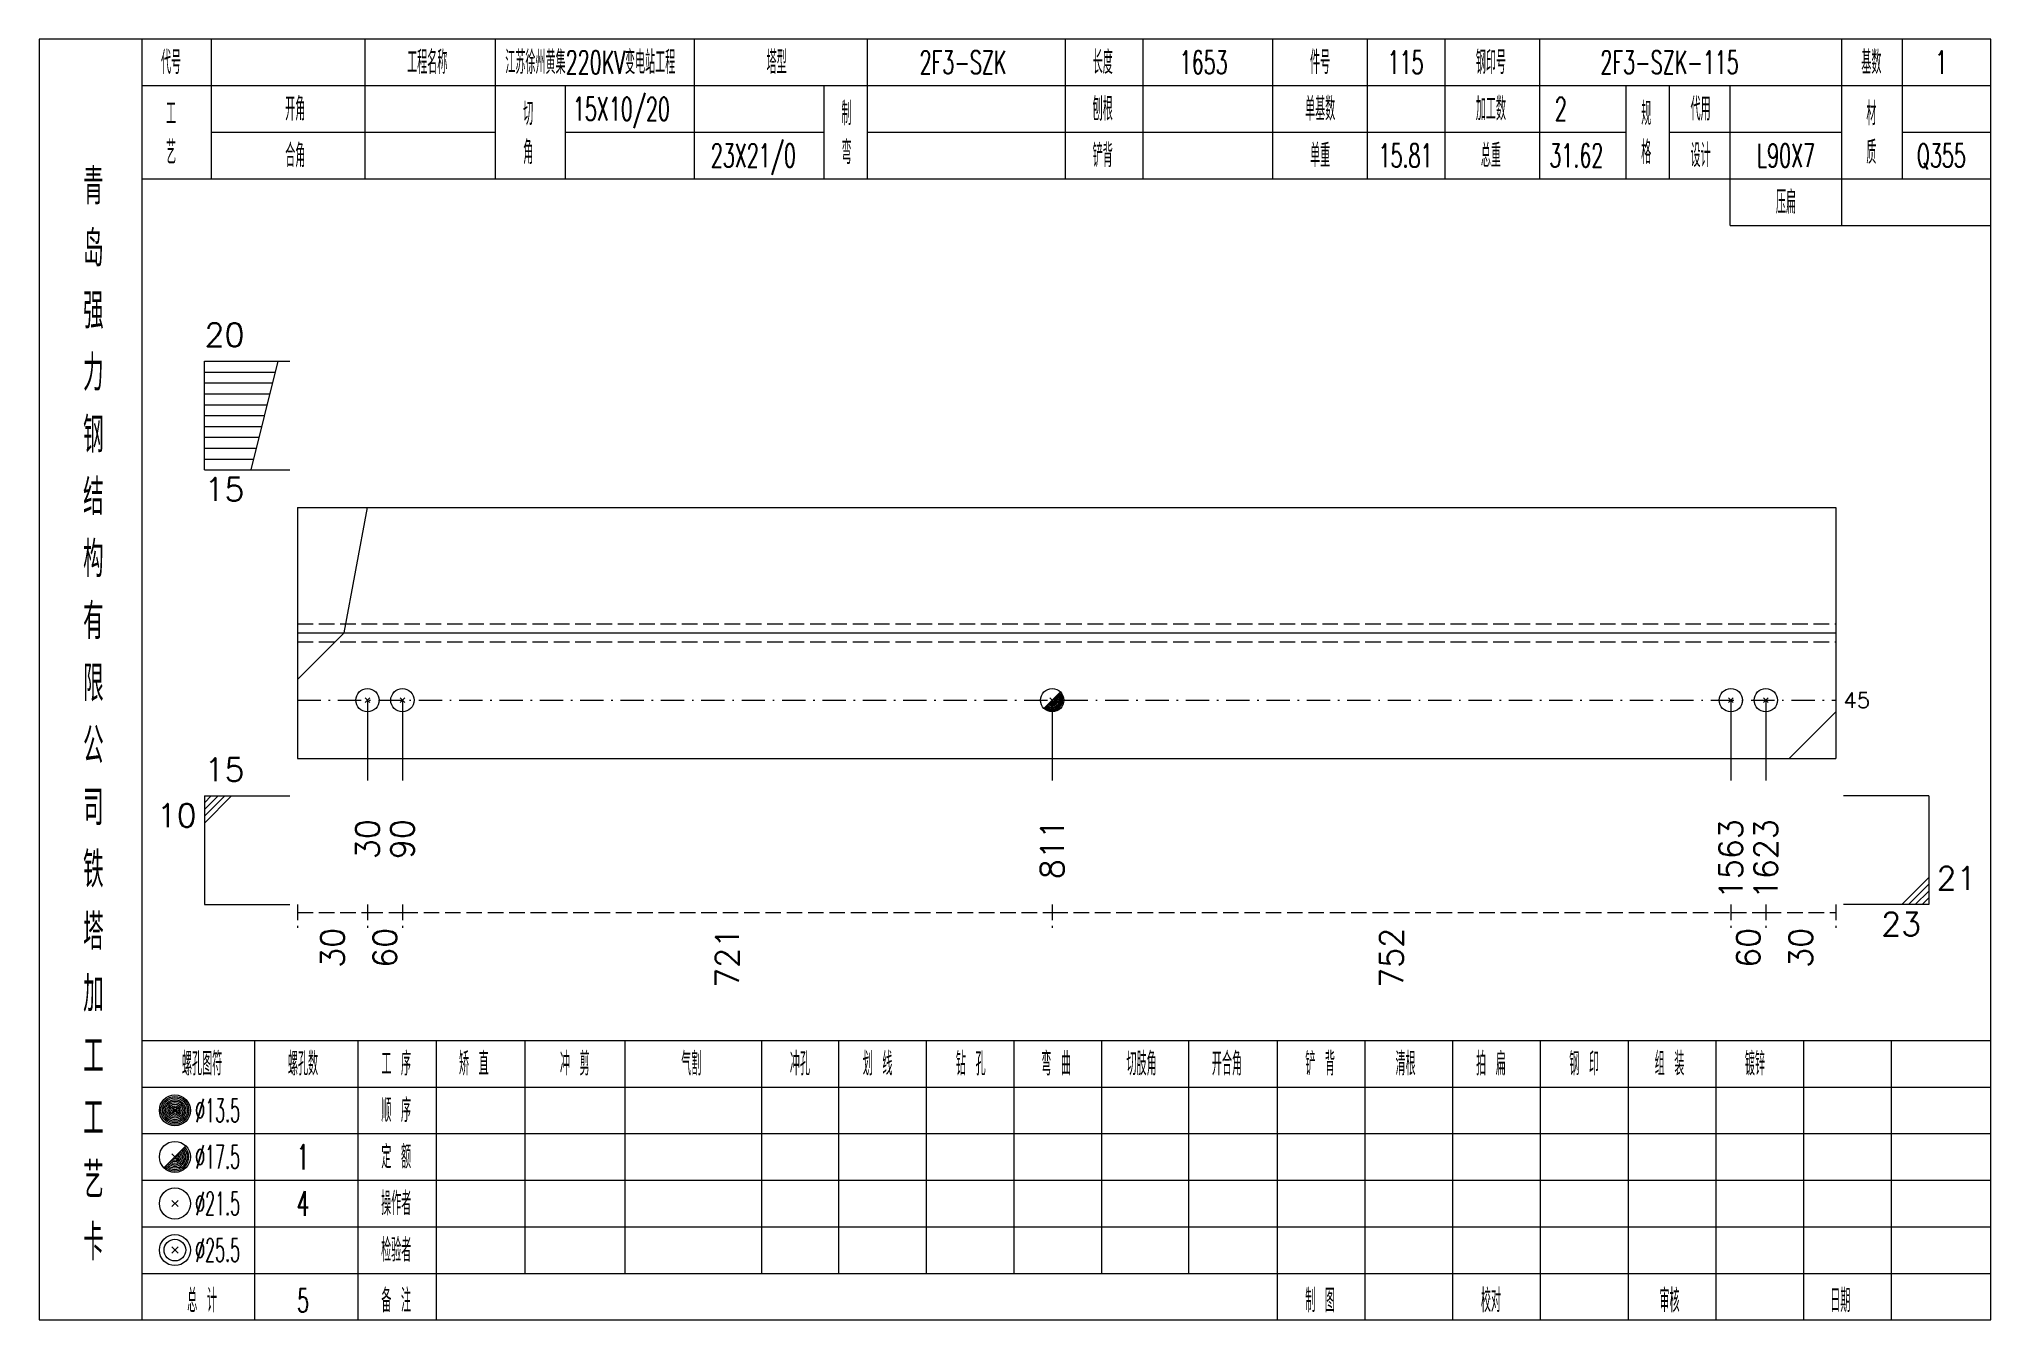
# Model space of a CAD drawing. Extents: x 0 to 4623, y -1159 to 4890.
# Drawn here: x 4359.6 to 4611, y 4725 to 4890 of the extents above; entities that cross this region are included whole.
import ezdxf
from ezdxf.enums import TextEntityAlignment as Align

# ---------------------------------------------------------------- set-up
doc = ezdxf.new("R2010")
doc.units = 0
doc.header["$MEASUREMENT"] = 0
doc.linetypes.add('一点画线', pattern=[5.2, 3, -1, 0.2, -1])
doc.linetypes.add('虚线', pattern=[2.75, 2, -0.75])
doc.layers.get('0').update_dxf_attribs({"linetype": 'CONTINUOUS', "lineweight": 25})
for name, color, linetype, lineweight in [('1', 7, 'CONTINUOUS', 25), ('4', 7, 'CONTINUOUS', 25), ('5', 7, 'CONTINUOUS', 25)]:
    doc.layers.add(name, color=color, linetype=linetype, lineweight=lineweight)
doc.styles.get("Standard").update_dxf_attribs({"font": 'simplex.shx', "width": 0.7, "height": 3, "bigfont": 'gbhzfs.shx'})

msp = doc.modelspace()

# ---------------------------------------------------------------- texts
at = {"color": 7, "linetype": 'Continuous', "lineweight": 13}
for s, p in [('20', (4380.9, 4849.5)), ('15', (4380.9, 4793.5)), ('21', (4604, 4779.5))]:
    msp.add_text(s, height=3, dxfattribs=at).set_placement(p, align=Align.BOTTOM_LEFT)
msp.add_text('15', height=3, dxfattribs=at).set_placement((4380.9, 4833.5), align=Align.TOP_LEFT)
msp.add_text('45', height=2, dxfattribs=at).set_placement((4592, 4804.833), align=Align.MIDDLE_LEFT)
for s, p in [('10', (4379.9, 4791.5)), ('23', (4602, 4777.5))]:
    msp.add_text(s, height=3, dxfattribs=at).set_placement(p, align=Align.TOP_RIGHT)
at = {"color": 8, "linetype": 'Continuous', "lineweight": 9}
for s, p in [('30', (4397.4, 4775.5)), ('60', (4404.15, 4775.5)), ('721', (4448.246, 4775.5)), ('752', (4533.796, 4775.5)), ('60', (4579.75, 4775.5)), ('30', (4586.5, 4775.5))]:
    msp.add_text(s, height=3, rotation=90, dxfattribs=at).set_placement(p, align=Align.MIDDLE_RIGHT)
at = {"layer": '1', "color": 7, "linetype": 'Continuous', "lineweight": 13}
for s, p in [('30', (4401.9, 4789.5)), ('90', (4406.4, 4789.5)), ('811', (4490.092, 4789.5)), ('1563', (4577.5, 4789.5)), ('1623', (4582, 4789.5))]:
    msp.add_text(s, height=3, rotation=90, dxfattribs=at).set_placement(p, align=Align.MIDDLE_RIGHT)
at = {"layer": '4', "color": 1, "linetype": 'Continuous', "lineweight": 13}
for s, height, width, p in [('代号', 3, 0.6, (4376.6, 4887)), ('工程名称', 3, 0.6, (4409.6, 4887)), ('江苏徐州黄集220KV变电站工程', 3, 0.6, (4430.6, 4887)), ('塔型', 3, 0.6, (4454.6, 4887)), ('2F3-SZK', 3, 0.6, (4478.6, 4887)), ('长度', 3, 0.6, (4496.6, 4887)), ('1653', 3, 0.6, (4509.6, 4887)), ('件号', 3, 0.6, (4524.6, 4887)), ('115', 3, 0.6, (4535.6, 4887)), ('钢印号', 3, 0.6, (4546.6, 4887)), ('2F3-SZK-115', 3, 0.6, (4569.6, 4887)), ('基数', 3, 0.6, (4595.6, 4887)), ('1', 3, 0.6, (4604.6, 4887)), ('开角', 3, 0.6, (4392.6, 4881)), ('15X10/20', 3, 0.6, (4434.6, 4881)), ('制', 3, 0.6, (4463.6, 4880.4)), ('刨根', 3, 0.6, (4496.6, 4881)), ('单基数', 3, 0.6, (4524.6, 4881)), ('加工数', 3, 0.6, (4546.6, 4881)), ('2', 3, 0.6, (4555.6, 4881)), ('代用', 3, 0.6, (4573.6, 4881)), ('材', 3, 0.6, (4595.6, 4880.4)), ('工', 3, 0.6, (4376.6, 4880.4)), ('切', 3, 0.6, (4422.6, 4880.4)), ('规', 3, 0.6, (4566.6, 4880.4)), ('艺', 3, 0.6, (4376.6, 4875.4)), ('角', 3, 0.6, (4422.6, 4875.4)), ('弯', 3, 0.6, (4463.6, 4875.4)), ('格', 3, 0.6, (4566.6, 4875.4)), ('质', 3, 0.6, (4595.6, 4875.4)), ('合角', 3, 0.6, (4392.6, 4875)), ('23X21/0', 3, 0.6, (4451.6, 4875)), ('铲背', 3, 0.6, (4496.6, 4875)), ('单重', 3, 0.6, (4524.6, 4875)), ('15.81', 3, 0.6, (4535.6, 4875)), ('总重', 3, 0.6, (4546.6, 4875)), ('31.62', 3, 0.6, (4557.6, 4875)), ('设计', 3, 0.6, (4573.6, 4875)), ('L90X7', 3, 0.6, (4584.6, 4875)), ('Q355', 3, 0.6, (4604.6, 4875)), ('青', 4.6, 0.8, (4366.6, 4871)), ('压扁', 3, 0.6, (4584.6, 4869)), ('岛', 4.6, 0.8, (4366.6, 4863)), ('强', 4.6, 0.8, (4366.6, 4855)), ('力', 4.6, 0.8, (4366.6, 4847)), ('钢', 4.6, 0.8, (4366.6, 4839)), ('结', 4.6, 0.8, (4366.6, 4831)), ('构', 4.6, 0.8, (4366.6, 4823)), ('有', 4.6, 0.8, (4366.6, 4815)), ('限', 4.6, 0.8, (4366.6, 4807)), ('公', 4.6, 0.8, (4366.6, 4799)), ('司', 4.6, 0.8, (4366.6, 4791)), ('铁', 4.6, 0.8, (4366.6, 4783)), ('塔', 4.6, 0.8, (4366.6, 4775)), ('加', 4.6, 0.8, (4366.6, 4767)), ('工', 4.6, 0.8, (4366.6, 4759)), ('螺孔图符', 3, 0.6, (4380.6, 4758)), ('螺孔数', 3, 0.6, (4393.6, 4758)), ('工 序', 3, 0.6, (4405.6, 4758)), ('矫 直', 3, 0.6, (4415.6, 4758)), ('冲 剪', 3, 0.6, (4428.6, 4758)), ('气割', 3, 0.6, (4443.6, 4758)), ('冲孔', 3, 0.6, (4457.6, 4758)), ('划 线', 3, 0.6, (4467.6, 4758)), ('钻 孔', 3, 0.6, (4479.6, 4758)), ('弯 曲', 3, 0.6, (4490.6, 4758)), ('切肢角', 3, 0.6, (4501.6, 4758)), ('开合角', 3, 0.6, (4512.6, 4758)), ('铲 背', 3, 0.6, (4524.6, 4758)), ('清根', 3, 0.6, (4535.6, 4758)), ('拍 扁', 3, 0.6, (4546.6, 4758)), ('钢 印', 3, 0.6, (4558.6, 4758)), ('组 装', 3, 0.6, (4569.6, 4758)), ('镀锌', 3, 0.6, (4580.6, 4758)), ('工', 4.6, 0.8, (4366.6, 4751)), ('%%C13.5', 3, 0.5, (4382.6, 4752)), ('顺 序', 3, 0.6, (4405.6, 4752)), ('%%C17.5', 3, 0.5, (4382.6, 4746)), ('1', 3.2, 0.6, (4393.6, 4746)), ('定 额', 3, 0.6, (4405.6, 4746)), ('艺', 4.6, 0.8, (4366.6, 4743)), ('%%C21.5', 3, 0.5, (4382.6, 4740)), ('4', 3.2, 0.6, (4393.6, 4740)), ('操作者', 3, 0.6, (4405.6, 4740)), ('卡', 4.6, 0.8, (4366.6, 4735)), ('%%C25.5', 3, 0.5, (4382.6, 4734)), ('检验者', 3, 0.6, (4405.6, 4734)), ('总 计', 3, 0.6, (4380.6, 4727.5)), ('5', 3, 0.6, (4393.6, 4727.5)), ('备 注', 3, 0.6, (4405.6, 4727.5)), ('制 图', 3, 0.6, (4524.6, 4727.5)), ('校对', 3, 0.6, (4546.6, 4727.5)), ('审核', 3, 0.6, (4569.6, 4727.5)), ('日期', 3, 0.6, (4591.6, 4727.5))]:
    msp.add_text(s, height=height, dxfattribs=dict(at, width=width)).set_placement(p, align=Align.MIDDLE_CENTER)

# ---------------------------------------------------------------- blocks, each defined once
blk = doc.blocks.new('孔21.5')
at = {"layer": '5', "color": 7, "linetype": 'Continuous', "lineweight": 13}
for p, q in [((-0.2, -0.2), (0.2, 0.2)), ((-0.2, 0.2), (0.2, -0.2))]:
    blk.add_line(p, q, dxfattribs=at)
blk.add_circle((0, 0), 1, dxfattribs=at)
blk = doc.blocks.new('孔17.5')
at = {"layer": '5', "color": 7, "linetype": 'Continuous', "lineweight": 13}
for p, q in [((-0.707, -0.707), (0.707, 0.707)), ((-0.2, 0.2), (0.2, -0.2))]:
    blk.add_line(p, q, dxfattribs=at)
blk.add_circle((0, 0), 1, dxfattribs=at)
for radius in [0.9, 0.8, 0.7, 0.6, 0.5, 0.4, 0.3, 0.2, 0.1]:
    blk.add_arc((0, 0), radius, 225, 45, dxfattribs=at)

# ---------------------------------------------------------------- linework, layer by layer
at = {"color": 7, "linetype": 'Continuous', "lineweight": 13}
for p, q in [((4380.9, 4848.5), (4391.9, 4848.5)), ((4380.9, 4834.5), (4380.9, 4848.5)), ((4380.9, 4847.1), (4390.05, 4847.1)), ((4386.9, 4834.5), (4390.4, 4848.5)), ((4380.9, 4845.7), (4389.7, 4845.7)), ((4380.9, 4844.3), (4389.35, 4844.3)), ((4380.9, 4842.9), (4389, 4842.9)), ((4380.9, 4841.5), (4388.65, 4841.5)), ((4380.9, 4840.1), (4388.3, 4840.1)), ((4380.9, 4838.7), (4387.95, 4838.7)), ((4380.9, 4837.3), (4387.6, 4837.3)), ((4380.9, 4835.9), (4387.25, 4835.9)), ((4380.9, 4834.5), (4391.9, 4834.5)), ((4398.9, 4813.5), (4401.9, 4829.667)), ((4392.9, 4807.5), (4398.9, 4813.5)), ((4401.9, 4804.833), (4401.9, 4794.5)), ((4406.4, 4804.833), (4406.4, 4794.5)), ((4490.092, 4804.833), (4490.092, 4794.5)), ((4577.5, 4804.833), (4577.5, 4794.5)), ((4582, 4804.833), (4582, 4794.5)), ((4591, 4803.333), (4585, 4797.333)), ((4380.9, 4792.5), (4391.9, 4792.5)), ((4380.9, 4792.5), (4380.9, 4778.5)), ((4381.775, 4792.5), (4380.9, 4791.625)), ((4382.65, 4792.5), (4380.9, 4790.75)), ((4383.525, 4792.5), (4380.9, 4789.875)), ((4384.4, 4792.5), (4380.9, 4789)), ((4603, 4792.5), (4592, 4792.5)), ((4603, 4792.5), (4603, 4778.5)), ((4599.5, 4778.5), (4603, 4782)), ((4600.375, 4778.5), (4603, 4781.125)), ((4601.25, 4778.5), (4603, 4780.25)), ((4602.125, 4778.5), (4603, 4779.375)), ((4380.9, 4778.5), (4391.9, 4778.5)), ((4603, 4778.5), (4592, 4778.5))]:
    msp.add_line(p, q, dxfattribs=at)
at = {"color": 7, "linetype": 'Continuous', "lineweight": 18}
for p, q in [((4392.9, 4829.667), (4392.9, 4797.333)), ((4392.9, 4829.667), (4591, 4829.667)), ((4591, 4829.667), (4591, 4797.333)), ((4392.9, 4813.5), (4591, 4813.5))]:
    msp.add_line(p, q, dxfattribs=at)
at = {"color": 1, "linetype": '虚线', "lineweight": 18}
for p, q in [((4392.9, 4814.667), (4591, 4814.667)), ((4392.9, 4812.333), (4591, 4812.333))]:
    msp.add_line(p, q, dxfattribs=at)
at = {"color": 3, "linetype": '一点画线', "lineweight": 13}
msp.add_line((4392.9, 4804.833), (4591, 4804.833), dxfattribs=at)
at = {"color": 8, "linetype": '虚线', "lineweight": 9}
for p, q in [((4392.9, 4778.5), (4392.9, 4775.5)), ((4392.9, 4777.5), (4401.9, 4777.5)), ((4401.9, 4778.5), (4401.9, 4775.5)), ((4401.9, 4778.5), (4401.9, 4775.5)), ((4401.9, 4777.5), (4406.4, 4777.5)), ((4406.4, 4778.5), (4406.4, 4775.5)), ((4406.4, 4778.5), (4406.4, 4775.5)), ((4406.4, 4777.5), (4490.092, 4777.5)), ((4490.092, 4778.5), (4490.092, 4775.5)), ((4490.092, 4778.5), (4490.092, 4775.5)), ((4490.092, 4777.5), (4577.5, 4777.5)), ((4577.5, 4778.5), (4577.5, 4775.5)), ((4577.5, 4778.5), (4577.5, 4775.5)), ((4577.5, 4777.5), (4582, 4777.5)), ((4582, 4778.5), (4582, 4775.5)), ((4582, 4778.5), (4582, 4775.5)), ((4582, 4777.5), (4591, 4777.5)), ((4591, 4778.5), (4591, 4775.5))]:
    msp.add_line(p, q, dxfattribs=at)
at = {"layer": '1', "color": 7, "linetype": 'Continuous', "lineweight": 18}
msp.add_line((4392.9, 4797.333), (4591, 4797.333), dxfattribs=at)
at = {"layer": '4', "color": 1, "linetype": 'Continuous', "lineweight": 18}
for p, q in [((4372.9, 4725), (4372.9, 4890)), ((4381.8, 4872), (4381.8, 4890)), ((4401.6, 4872), (4401.6, 4890)), ((4418.4, 4872), (4418.4, 4890)), ((4444, 4872), (4444, 4890)), ((4466.3, 4872), (4466.3, 4890)), ((4491.8, 4872), (4491.8, 4890)), ((4501.8, 4872), (4501.8, 4890)), ((4518.5, 4872), (4518.5, 4890)), ((4530.7, 4872), (4530.7, 4890)), ((4540.7, 4872), (4540.7, 4890)), ((4552.9, 4872), (4552.9, 4890)), ((4591.8, 4866), (4591.8, 4890)), ((4599.6, 4872), (4599.6, 4890)), ((4372.9, 4884), (4611, 4884)), ((4427.4, 4872), (4427.4, 4884)), ((4460.7, 4872), (4460.7, 4884)), ((4564, 4872), (4564, 4884)), ((4569.6, 4872), (4569.6, 4884)), ((4577.4, 4866), (4577.4, 4884)), ((4381.8, 4878), (4418.4, 4878)), ((4427.4, 4878), (4460.7, 4878)), ((4466.3, 4878), (4564, 4878)), ((4569.6, 4878), (4591.8, 4878)), ((4599.6, 4878), (4611, 4878)), ((4372.9, 4872), (4611, 4872)), ((4577.4, 4866), (4611, 4866)), ((4372.9, 4761), (4611, 4761)), ((4387.4, 4725), (4387.4, 4761)), ((4400.7, 4725), (4400.7, 4761)), ((4410.8, 4725), (4410.8, 4761)), ((4422.2, 4731), (4422.2, 4761)), ((4435.1, 4731), (4435.1, 4761)), ((4452.7, 4731), (4452.7, 4761)), ((4462.6, 4731), (4462.6, 4761)), ((4473.9, 4731), (4473.9, 4761)), ((4485.2, 4731), (4485.2, 4761)), ((4496.5, 4731), (4496.5, 4761)), ((4507.7, 4731), (4507.7, 4761)), ((4519.1, 4731), (4519.1, 4761)), ((4530.4, 4731), (4530.4, 4761)), ((4541.7, 4731), (4541.7, 4761)), ((4553, 4731), (4553, 4761)), ((4564.3, 4731), (4564.3, 4761)), ((4575.6, 4731), (4575.6, 4761)), ((4586.9, 4731), (4586.9, 4761)), ((4598.2, 4731), (4598.2, 4761)), ((4372.9, 4755), (4611, 4755)), ((4372.9, 4749), (4611, 4749)), ((4372.9, 4743), (4611, 4743)), ((4372.9, 4737), (4611, 4737)), ((4372.9, 4731), (4611, 4731)), ((4519.1, 4725), (4519.1, 4731)), ((4530.4, 4725), (4530.4, 4731)), ((4541.7, 4725), (4541.7, 4731)), ((4553, 4725), (4553, 4731)), ((4564.3, 4725), (4564.3, 4731)), ((4575.6, 4725), (4575.6, 4731)), ((4586.9, 4725), (4586.9, 4731)), ((4598.2, 4725), (4598.2, 4731))]:
    msp.add_line(p, q, dxfattribs=at)
at = {"layer": '4', "color": 7, "linetype": 'Continuous', "lineweight": 13}
for p, q in [((4376.9, 4751.8), (4377.3, 4752.2)), ((4377.3, 4751.8), (4376.9, 4752.2)), ((4375.686, 4744.586), (4378.514, 4747.414)), ((4376.7, 4746.4), (4377.5, 4745.6)), ((4376.7, 4739.6), (4377.5, 4740.4)), ((4376.7, 4740.4), (4377.5, 4739.6)), ((4376.7, 4733.6), (4377.5, 4734.4)), ((4376.7, 4734.4), (4377.5, 4733.6))]:
    msp.add_line(p, q, dxfattribs=at)
at = {"layer": '4', "color": 1, "linetype": 'Continuous', "lineweight": 18}
msp.add_lwpolyline([(4359.6, 4890), (4359.6, 4725), (4611, 4725), (4611, 4890)], close=True, dxfattribs=at)
at = {"layer": '4', "color": 7, "linetype": 'Continuous', "lineweight": 13}
for centre, radius in [((4377.1, 4752), 2), ((4377.1, 4752), 1.8), ((4377.1, 4752), 1.6), ((4377.1, 4752), 1.4), ((4377.1, 4752), 1.2), ((4377.1, 4752), 1), ((4377.1, 4752), 0.8), ((4377.1, 4752), 0.6), ((4377.1, 4752), 0.4), ((4377.1, 4752), 0.2), ((4377.1, 4746), 2), ((4377.1, 4740), 2), ((4377.1, 4734), 2), ((4377.1, 4734), 1.4)]:
    msp.add_circle(centre, radius, dxfattribs=at)
for radius in [1.8, 1.6, 1.4, 1.2, 1, 0.8, 0.6, 0.4, 0.2]:
    msp.add_arc((4377.1, 4746), radius, 225, 45, dxfattribs=at)

# ---------------------------------------------------------------- block references
at = {"layer": '1', "color": 7, "linetype": 'Continuous', "lineweight": 13, "xscale": 1.5, "yscale": 1.5, "zscale": 1.5}
for name, p in [('孔21.5', (4401.9, 4804.833)), ('孔21.5', (4406.4, 4804.833)), ('孔17.5', (4490.092, 4804.833)), ('孔21.5', (4577.5, 4804.833)), ('孔21.5', (4582, 4804.833))]:
    msp.add_blockref(name, p, dxfattribs=at)

msp.set_redraw_order([(e.dxf.handle, doc.entitydb.next_handle()) for e in msp.query("TEXT MTEXT ATTDEF DIMENSION ARC_DIMENSION")])  # texts and dimensions are drawn at this point

doc.saveas('drawing.dxf')
